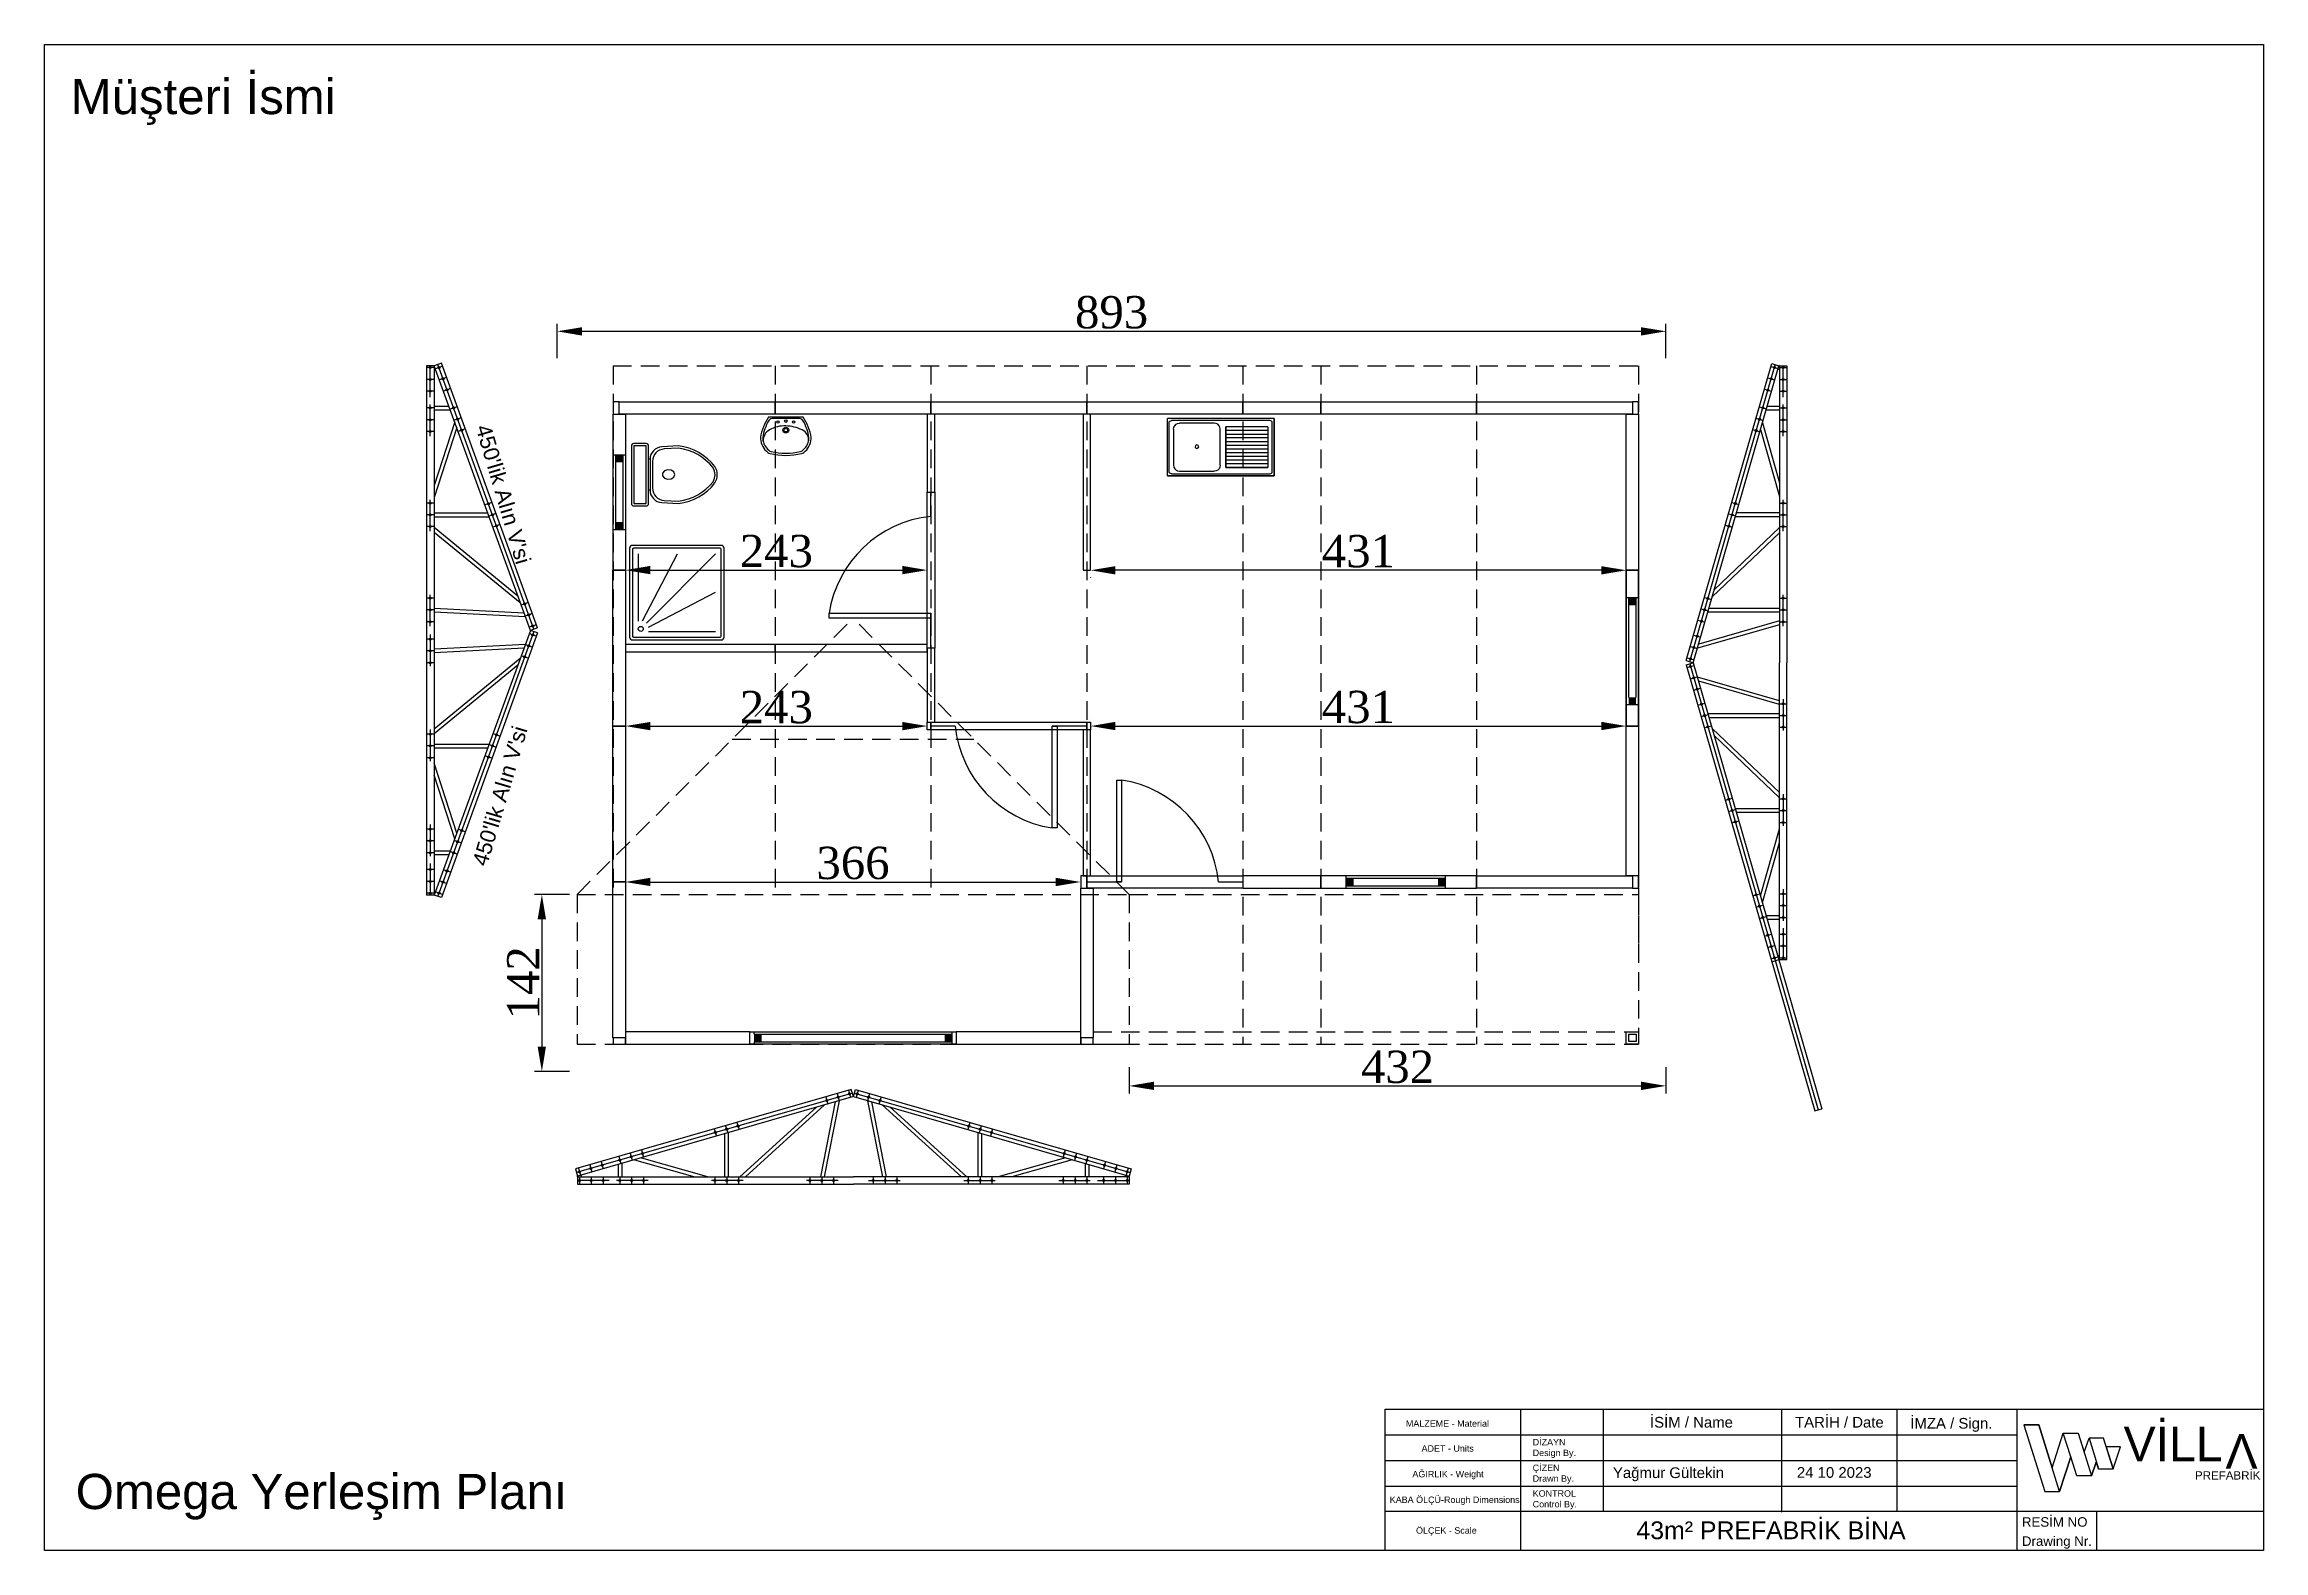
# Model space of a CAD drawing. Header units: millimetres. Extents: x 207124 to 218642, y -214832 to -203379.
# Drawn here: x 208136 to 209923, y -207016 to -205803 of the extents above; entities that cross this region are included whole.
import ezdxf
from ezdxf.enums import TextEntityAlignment as Align

# ---------------------------------------------------------------- set-up
doc = ezdxf.new("R2010")
doc.units = ezdxf.units.MM
doc.header["$MEASUREMENT"] = 0
doc.linetypes.add('DASHED', pattern=[0.75, 0.5, -0.25])
for name, color, linetype in [('1', 250, 'Continuous'), ('Block1', 255, 'Continuous'), ('DUVAR', 7, 'Continuous'), ('KAPI-PEN', 3, 'Continuous'), ('PANO', 11, 'Continuous'), ('TEFRIS', 4, 'Continuous'), ('ZEMİN', 191, 'Continuous'), ('ÖLÇÜLENDİRME', 121, 'Continuous')]:
    doc.layers.add(name, color=color, linetype=linetype)
doc.styles.add('133', font='times.ttf')
doc.styles.get("Standard").update_dxf_attribs({"font": 'arial.ttf'})
doc.dimstyles.new('MAKAS', dxfattribs={"dimscale": 20, "dimtxt": 1.3, "dimasz": 1, "dimexe": 0.3, "dimexo": 0.3, "dimgap": 0.1, "dimtad": 1, "dimrnd": 1, "dimzin": 12, "dimdsep": 46, "dimlunit": 6, "dimtxsty": '133', "dimcen": 0.8, "dimdle": 0.0005, "dimclrd": 4, "dimclre": 6, "dimclrt": 2, "dimazin": 3, "dimtfac": 1, "dimtmove": 0, "dimatfit": 2, "dimldrblk": 'DOTSMALL', "dimfxl": 0, "dimtolj": 1, "dimtzin": 0, "dimarcsym": 0})

msp = doc.modelspace()

# ---------------------------------------------------------------- texts
at = {"linetype": 'Continuous', "lineweight": 25}
for s, p in [('Müşteri İsmi', (208157.15, -205859.614)), ('Omega Yerleşim Planı', (208161.147, -206982.274))]:
    msp.add_text(s, height=28.33561, dxfattribs=at).set_placement(p)
for rotation, p in [(286.480614, (208483.05, -206111.63)), (73.519386, (208492.221, -206465.705))]:
    msp.add_text("450'lik Alın V'si", height=12.46767, rotation=rotation, dxfattribs=at).set_placement(p)
at = {"attachment_point": 1}
for s, insert, char_height in [('{\\f@Arial Unicode MS|b0|i0|c162|p34;VİLL}', (209809.989, -206916.036), 27.72), ('{\\f@Arial Unicode MS|b0|i0|c162|p34;PREFABRİK}', (209867.451, -206951.839), 6.6528)]:
    msp.add_mtext_dynamic_manual_height_columns(s, width=1137.80697, gutter_width=12.5, heights=[297.917], dxfattribs=dict(at, insert=insert, char_height=char_height))
at = {"insert": (209917.825, -206949.688), "char_height": 27.72, "attachment_point": 1, "rotation": 180}
msp.add_mtext_dynamic_manual_height_columns('{\\f@Arial Unicode MS|b0|i0|c162|p34;V}', width=1137.80697, gutter_width=12.5, heights=[297.917], dxfattribs=at)
at = {"layer": '1', "color": 0, "lineweight": 25}
for s, height, p in [('MALZEME - Material', 5.16141, (209232.136, -206915.978)), ('İSİM / Name', 8.60235, (209428.675, -206916.675)), ('TARİH / Date', 8.60235, (209545.421, -206916.667)), ('İMZA / Sign.', 8.60235, (209638.239, -206917.535)), ('ADET - Units', 5.16141, (209244.765, -206936.046)), ('DİZAYN', 5.1614, (209334.227, -206931.015)), ('Design By.', 5.1614, (209334.227, -206939.617)), ('AĞIRLIK - Weight', 5.16141, (209237.387, -206956.692)), ('ÇİZEN', 5.1614, (209334.227, -206951.661)), ('Drawn By.', 5.1614, (209334.227, -206960.263)), ('Yağmur Gültekin', 8.60235, (209398.828, -206957.288)), ('KABA ÖLÇÜ-Rough Dimensions', 5.16141, (209219.153, -206977.337)), ('KONTROL', 5.1614, (209334.227, -206972.306)), ('Control By.', 5.16141, (209334.227, -206980.909)), ('RESİM NO', 7.6465, (209728.118, -206996.464)), ('ÖLÇEK - Scale', 5.16141, (209240.302, -207002.064)), ('Drawing Nr.', 7.64653, (209728.118, -207011.863))]:
    msp.add_text(s, height=height, dxfattribs=at).set_placement(p)
msp.add_text('24 10 2023', height=8.6024, dxfattribs=at).set_placement((209607.052, -206957.103), align=Align.RIGHT)
msp.add_text('43m² PREFABRİK BİNA', height=14.31952, dxfattribs=at).set_placement((209526.105, -207006.518), align=Align.CENTER)

# ---------------------------------------------------------------- blocks, each defined once
blk = doc.blocks.new('110')
blk.add_lwpolyline([(74265.2, -40100.5), (74265.2, -40226), (74275.2, -40226), (74275.2, -40100.5)], close=True)
blk = doc.blocks.new('jyt')
at = {"layer": 'PANO', "color": 1}
for p, q in [((-19934.2, -6827.4), (-19934.2, -6747.4)), ((-19928.2, -6827.4), (-19928.2, -6747.4))]:
    blk.add_line(p, q, dxfattribs=at)
for points in [[(-19926.2, -6747.4), (-19936.2, -6747.4)], [(-19926.2, -6833.4), (-19936.2, -6833.4)]]:
    blk.add_lwpolyline(points, dxfattribs=at)
for points in [[(-19928.2, -6747.4), (-19928.2, -6753.4), (-19934.2, -6747.4), (-19934.2, -6753.4)], [(-19928.2, -6833.4), (-19928.2, -6827.4), (-19934.2, -6833.4), (-19934.2, -6827.4)]]:
    blk.add_solid(points, dxfattribs=at)
blk = doc.blocks.new('113')
for points in [[(74265.2, -40728), (74265.2, -40853.5), (74275.2, -40853.5), (74275.2, -40728)], [(74265.2, -40728), (74265.2, -40853.5), (74275.2, -40853.5), (74275.2, -40728)], [(74275.2, -40853.5), (74275.2, -40728), (74265.2, -40728), (74265.2, -40853.5)]]:
    blk.add_lwpolyline(points, close=True)
at = {"layer": 'KAPI-PEN'}
for points in [[(74270.2, -40728), (74270.2, -40756)], [(74270.2, -40834), (74270.2, -40853.5)]]:
    blk.add_lwpolyline(points, dxfattribs=at)
blk.add_lwpolyline([(74270.2, -40834, -0.341049), (74188.2, -40756), (74270.2, -40756), (74270.2, -40752), (74188.2, -40752), (74188.2, -40756)], format="xyb", dxfattribs=at)
blk = doc.blocks.new('ey')
at = {"layer": 'PANO', "color": 1}
for p, q in [((-19606.1, -6885.5), (-19526.1, -6885.5)), ((-19606.1, -6891.5), (-19526.1, -6891.5))]:
    blk.add_line(p, q, dxfattribs=at)
for points in [[(-19606.1, -6893.5), (-19606.1, -6883.5)], [(-19526.1, -6893.5), (-19526.1, -6883.5)]]:
    blk.add_lwpolyline(points, dxfattribs=at)
for points in [[(-19606.1, -6891.5), (-19600.1, -6891.5), (-19606.1, -6885.5), (-19600.1, -6885.5)], [(-19526.1, -6891.5), (-19532.1, -6891.5), (-19526.1, -6885.5), (-19532.1, -6885.5)]]:
    blk.add_solid(points, dxfattribs=at)
blk = doc.blocks.new('gfj')
at = {"layer": 'Block1', "color": 1}
for p, q in [((-3418.2, -20535), (-3418.2, -20533)), ((-3418.2, -20541), (-3418.2, -20543))]:
    blk.add_line(p, q, dxfattribs=at)
at = {"layer": 'PANO', "color": 1}
for p, q in [((-3418.2, -20535), (-3258.7, -20535)), ((-3418.2, -20541), (-3258.7, -20541))]:
    blk.add_line(p, q, dxfattribs=at)
blk.add_lwpolyline([(-3258.7, -20543), (-3258.7, -20533)], dxfattribs=at)
for points in [[(-3418.2, -20541), (-3412.2, -20541), (-3418.2, -20535), (-3412.2, -20535)], [(-3258.7, -20541), (-3264.7, -20541), (-3258.7, -20535), (-3264.7, -20535)]]:
    blk.add_solid(points, dxfattribs=at)
blk = doc.blocks.new('sfjh')
at = {"layer": 'PANO', "color": 1}
for p, q in [((-19665, -7182.8), (-19665, -7242.8)), ((-19659, -7182.8), (-19659, -7242.8))]:
    blk.add_line(p, q, dxfattribs=at)
for points in [[(-19667, -7182.8), (-19657, -7182.8)], [(-19667, -7242.8), (-19657, -7242.8)]]:
    blk.add_lwpolyline(points, dxfattribs=at)
for points in [[(-19665, -7182.8), (-19665, -7188.8), (-19659, -7182.8), (-19659, -7188.8)], [(-19665, -7242.8), (-19665, -7236.8), (-19659, -7242.8), (-19659, -7236.8)]]:
    blk.add_solid(points, dxfattribs=at)
blk = doc.blocks.new('KAPI')
for points in [[(68907.3, -39991.1), (68907.3, -40116.6), (68913.3, -40116.6), (68913.3, -39991.1)], [(68907.3, -39991.1), (68907.3, -40116.6), (68913.3, -40116.6), (68913.3, -39991.1)], [(68913.3, -40116.6), (68913.3, -39991.1), (68907.3, -39991.1), (68907.3, -40116.6)]]:
    blk.add_lwpolyline(points, close=True)
at = {"layer": 'KAPI-PEN'}
for points in [[(68910.3, -39991.1), (68910.3, -40019.1)], [(68910.3, -40097.1), (68910.3, -40116.6)]]:
    blk.add_lwpolyline(points, dxfattribs=at)
blk.add_lwpolyline([(68910.3, -40097.1, -0.341049), (68828.3, -40019.1), (68910.3, -40019.1), (68910.3, -40015.1), (68828.3, -40015.1), (68828.3, -40019.1)], format="xyb", dxfattribs=at)
blk = doc.blocks.new('D')
blk.add_lwpolyline([(69161.3, -39614.6), (69286.8, -39614.6), (69286.8, -39608.6), (69161.3, -39608.6)], close=True)
blk = doc.blocks.new('LAVABO')
at = {"layer": 'TEFRIS'}
for points in [[(13.9, 0, 0.112842), (20.4, 16.5, 0.051406), (20.4, 17.4, 0.218961), (14.4, 28.5, 0.113197), (12.7, 29.3, 0.122001), (-12.7, 29.3, 0.113197), (-14.4, 28.5, 0.218961), (-20.4, 17.4, 0.051406), (-20.4, 16.5, 0.112842), (-13.9, 0)], [(10, 1.2, 0.248162), (13.8, 2.8, 0.097547), (18.6, 16.6, 0.057084), (18.6, 17.5, 0.205938), (13.7, 26.7, 0.12541), (11.8, 27.7, 0.11725), (-11.8, 27.7, 0.12541), (-13.7, 26.7, 0.174088), (-18.3, 19.3, 0.114282), (-18.6, 16.6, 0.097547), (-13.8, 2.8, 0.248162), (-10, 1.2)]]:
    blk.add_lwpolyline(points, format="xyb", close=True, dxfattribs=at)
blk.add_lwpolyline([(-18.3, 19.3, 0.321438), (-13.2, 10.3, 0.098457), (0, 7.1, 0.139763), (13.2, 10.3, 0.277065), (18.3, 19.3)], format="xyb", dxfattribs=at)
for centre, radius in [((-6.2, 4), 0.923), ((0, 10.5), 2.31), ((0, 10.5), 1.42), ((0, 3.2), 1.08), ((6.2, 4), 0.923)]:
    blk.add_circle(centre, radius, dxfattribs=at)
blk = doc.blocks.new('DUS')
at = {"layer": 'TEFRIS'}
for p, q in [((-1.6, 0.7), (-73.1, 0.7)), ((-75.3, -1.6), (-75.3, -73.1)), ((-73.1, -2.4), (-73.1, -72.3)), ((-2.4, -1.6), (-72.3, -1.6)), ((-14.5, -6.2), (-68.5, -6.2)), ((-14.6, -9.6), (-68.5, -37.7)), ((-12.9, -12.9), (-68.5, -68.5)), ((-9.6, -14.6), (-37.7, -68.5)), ((-6.2, -68.5), (-6.2, -14.5)), ((-1.6, -72.3), (-1.6, -2.4)), ((0.7, -73.1), (0.7, -1.6)), ((-73.1, -75.3), (-1.6, -75.3)), ((-72.3, -73.1), (-2.4, -73.1))]:
    blk.add_line(p, q, dxfattribs=at)
blk.add_circle((-8.2, -8.2), 2.03, dxfattribs=at)
for centre, radius, start, end in [((-73.1, -1.6), 2.28, 90, 180), ((-1.6, -1.6), 2.28, 0, 90), ((-72.3, -2.4), 0.76, 90, 180), ((-2.4, -2.4), 0.76, 360, 90), ((-73.1, -73.1), 2.28, 180, 270), ((-72.3, -72.3), 0.76, 180, 270), ((-2.4, -72.3), 0.76, 270, 0), ((-1.6, -73.1), 2.28, 270, 360)]:
    blk.add_arc(centre, radius, start, end, dxfattribs=at)
blk = doc.blocks.new('KLOZET')
at = {"layer": 'TEFRIS'}
for p, q in [((-15, 12.4), (-13.8, 12.4)), ((-15, -12.4), (-13.8, -12.4))]:
    blk.add_line(p, q, dxfattribs=at)
for points in [[(-67.2, -6.6, 0.199825), (-37.9, -23.2), (-24.4, -22.4, 0.397632), (-15, -12.4), (-15, 12.4, 0.397632), (-24.4, 22.4), (-37.9, 23.2, 0.199825), (-67.2, 6.6, 0.284389)], [(-37.8, -21.3), (-26.4, -20.7, 0.398989), (-16.9, -10.7), (-16.9, 10.7, 0.398989), (-26.4, 20.7), (-37.8, 21.3, 0.197715), (-65.7, 5.6, 0.284389), (-65.7, -5.6, 0.197715)], [(-2, -25.1, 0.414214), (0, -23.1), (0, 23.1, 0.414214), (-2, 25.1), (-11.8, 25.1, 0.414214), (-13.8, 23.1), (-13.8, -23.1, 0.414214), (-11.8, -25.1)]]:
    blk.add_lwpolyline(points, format="xyb", close=True, dxfattribs=at)
blk.add_lwpolyline([(-11.9, -23.2), (-1.9, -23.2), (-1.9, 23.2), (-11.9, 23.2)], close=True, dxfattribs=at)
at = {"layer": 'TEFRIS', "linetype": 'Continuous'}
blk.add_polyline3d([(-35, -0.1, 0), (-34.2, -2.2, 0), (-32, -3.6, 0), (-29.1, -3.9, 0), (-26.5, -3, 0), (-24.9, -1.2, 0), (-24.9, 0.9, 0), (-26.5, 2.7, 0), (-29.1, 3.6, 0), (-32, 3.3, 0), (-34.2, 1.9, 0), (-35, -0.1, 0)], dxfattribs=at)
blk = doc.blocks.new('EVYE')
at = {"layer": 'TEFRIS'}
for p, q in [((-45.2, 24.7), (40.8, 24.7)), ((-45.2, 24.7), (-45.2, -21.3)), ((-41.7, 23.2), (37.3, 23.2)), ((-35.4, 21, -1.5), (-7.4, 21, -1.5)), ((35.8, 18.1, -1.7), (1.9, 18.1, -1.7)), ((1.9, 18.1, -1.7), (1.9, -14.6, -1.7)), ((35.8, -14.6, -1.7), (35.8, 18.1, -1.7)), ((40.8, 24.7), (40.8, -21.3)), ((-40.2, -12.8, -1.5), (-40.2, 16.2, -1.5)), ((35.8, 15.1, -1.7), (1.9, 15.1, -1.7)), ((35.8, 12.2, -1.7), (1.9, 12.2, -1.7)), ((35.8, 9.2, -1.7), (1.9, 9.2, -1.7)), ((35.8, 6.2, -1.7), (1.9, 6.2, -1.7)), ((35.8, 3.2, -1.7), (1.9, 3.2, -1.7)), ((35.8, 0.3, -1.7), (1.9, 0.3, -1.7)), ((35.8, -2.7, -1.7), (1.9, -2.7, -1.7)), ((35.8, -5.7, -1.7), (1.9, -5.7, -1.7)), ((35.8, -8.6, -1.7), (1.9, -8.6, -1.7)), ((35.8, -11.6, -1.7), (1.9, -11.6, -1.7)), ((35.8, -14.6, -1.7), (1.9, -14.6, -1.7)), ((40.8, -21.3), (-45.2, -21.3)), ((37.3, -19.8), (-41.8, -19.8))]:
    blk.add_line(p, q, dxfattribs=at)
blk.add_circle((-21.4, 1.3, -4.5), 1.49, dxfattribs=at)
for points, invisible_edges in [([(-35.4, 21, -1.5), (-80.6, 20.6, -1.5), (-36.9, 20.8, -1.5)], 3), ([(-36.9, 20.8, -1.5), (-80.6, 20.6, -1.5), (-38.2, 20.1, -1.5)], 3), ([(-38.2, -16.7, -1.5), (-79.5, 21.7, -1.5), (-39.3, -15.6, -1.5)], 3), ([(-39.3, -15.6, -1.5), (-79.5, 21.7, -1.5), (-40, -14.3, -1.5)], 3), ([(-40, -14.3, -1.5), (-79.5, 21.7, -1.5), (-40.2, -12.8, -1.5)], 3), ([(-38.2, 20.1, -1.5), (-79.5, -18.3, -1.5), (-39.3, 19, -1.5)], 3), ([(-39.3, 19, -1.5), (-79.5, -18.3, -1.5), (-40, 17.7, -1.5)], 3), ([(37.3, 23.2), (40.8, 24.7), (-45.2, 24.7)], 13), ([(37.3, 23.2), (-45.2, 24.7), (37.3, 23.2)], 3), ([(-45.2, 24.7), (-41.7, 23.2), (37.3, 23.2)], 13), ([(-43.6, 22), (-45.2, 24.7), (-43.1, 22.6)], 3), ([(-43.7, -17.8), (-45.2, 24.7), (-43.7, 21.2)], 3), ([(-43.1, 22.6), (-45.2, 24.7), (-42.5, 23)], 3), ([(-42.5, 23), (-45.2, 24.7), (-41.8, 23.2)], 3), ([(-43.7, 21.2), (-45.2, 24.7), (-43.7, 21.2)], 3), ([(-43.7, 21.2), (-45.2, 24.7), (-43.6, 22)], 3), ([(-43.7, -17.8), (-45.2, 24.7), (-43.7, -17.8)], 3), ([(-41.8, 23.2), (40.8, 24.7), (-41.7, 23.2)], 3), ([(-7.4, 21, -1.5), (37.8, 20.6, -1.5), (-5.9, 20.8, -1.5)], 3), ([(-5.9, 20.8, -1.5), (37.8, 20.6, -1.5), (-4.6, 20.1, -1.5)], 3), ([(-4.6, -16.7, -1.5), (36.7, 21.7, -1.5), (-3.5, -15.6, -1.5)], 3), ([(-4.6, 20.1, -1.5), (36.7, -18.3, -1.5), (-3.5, 19, -1.5)], 3), ([(-3.5, -15.6, -1.5), (36.7, 21.7, -1.5), (-2.9, -14.3, -1.5)], 3), ([(-3.5, 19, -1.5), (36.7, -18.3, -1.5), (-2.9, 17.7, -1.5)], 3), ([(-2.9, -14.3, -1.5), (36.7, 21.7, -1.5), (-2.6, -12.8, -1.5)], 3), ([(-2.6, -12.8, -1.5), (36.7, 21.7, -1.5), (-2.6, 16.2, -1.5)], 3), ([(1.9, -14.6, -1.7), (1.9, 18.1, -1.7), (35.8, 18.1, -1.7)], 12), ([(38.1, 23), (40.8, 24.7), (37.3, 23.2)], 3), ([(38.7, 22.6), (40.8, 24.7), (38.1, 23)], 3), ([(39.1, 22), (40.8, 24.7), (38.7, 22.6)], 3), ([(39.3, 21.2), (40.8, 24.7), (39.1, 22)], 3), ([(39.3, -17.8), (40.8, -21.3), (40.8, 24.7)], 13), ([(39.3, -17.8), (40.8, 24.7), (39.3, -17.8)], 3), ([(39.3, -17.8), (40.8, 24.7), (39.3, 21.2)], 3), ([(39.3, 21.2), (40.8, 24.7), (39.3, 21.2)], 3), ([(-40, 17.7, -1.5), (-79.5, -18.3, -1.5), (-40.2, 16.2, -1.5)], 3), ([(-2.9, 17.7, -1.5), (36.7, -18.3, -1.5), (-2.6, 16.2, -1.5)], 3), ([(-36.9, -17.4, -1.5), (-80.6, -17.2, -1.5), (-38.2, -16.7, -1.5)], 3), ([(-35.4, -17.6, -1.5), (-80.6, -17.2, -1.5), (-36.9, -17.4, -1.5)], 3), ([(-43.6, -18.6), (-45.2, -21.3), (-43.7, -17.8)], 3), ([(-35.4, -17.6, -1.5), (37.7, -17.6, -1.5), (-7.4, -17.6, -1.5)], 3), ([(-7.4, -17.6, -1.5), (37.8, -17.2, -1.5), (-5.9, -17.4, -1.5)], 3), ([(-5.9, -17.4, -1.5), (37.8, -17.2, -1.5), (-4.6, -16.7, -1.5)], 3), ([(39.1, -18.6), (40.8, -21.3), (39.3, -17.8)], 3), ([(-43.1, -19.2), (-45.2, -21.3), (-43.6, -18.6)], 3), ([(-42.5, -19.6), (-45.2, -21.3), (-43.1, -19.2)], 3), ([(-41.8, -19.8), (-45.2, -21.3), (-42.5, -19.6)], 3), ([(-41.7, -19.8), (-45.2, -21.3), (-41.8, -19.8)], 3), ([(37.3, -19.8), (40.8, -21.3), (38.1, -19.6)], 3), ([(37.3, -19.8), (40.8, -21.3), (37.3, -19.8)], 3), ([(38.1, -19.6), (40.8, -21.3), (38.7, -19.2)], 3), ([(38.7, -19.2), (40.8, -21.3), (39.1, -18.6)], 3)]:
    blk.add_3dface(points, dxfattribs=dict(at, invisible_edges=invisible_edges))
blk = doc.blocks.new('*D7489')
at = {"layer": 'Defpoints', "color": 0}
for p in [(209441.5, -206034.4), (208548.8, -206062.1), (209441.5, -206062.1)]:
    blk.add_point(p, dxfattribs=at)
at = {"layer": 'DUVAR', "color": 6, "lineweight": -2}
for p, q in [((208548.8, -206056.1), (208548.8, -206028.4)), ((209441.5, -206056.1), (209441.5, -206028.4))]:
    blk.add_line(p, q, dxfattribs=at)
at = {"layer": 'DUVAR', "color": 4, "lineweight": -2}
blk.add_line((208568.8, -206034.4), (209421.5, -206034.4), dxfattribs=at)
at = {"layer": 'DUVAR', "color": 4}
for points in [[(208568.8, -206031.1), (208568.8, -206037.8), (208548.8, -206034.4)], [(209421.5, -206037.8), (209421.5, -206031.1), (209441.5, -206034.4)]]:
    blk.add_solid(points, dxfattribs=at)
at = {"layer": 'DUVAR', "color": 2, "insert": (208995.2, -206019.2), "char_height": 26, "attachment_point": 5, "style": '133'}
blk.add_mtext('\\A1;893', dxfattribs=at)
blk = doc.blocks.new('_DotSmall')
at = {"color": 0, "linetype": 'ByBlock', "const_width": 0.5}
blk.add_lwpolyline([(-0.0625, 0, 1), (0.0625, 0, 1)], format="xyb", close=True, dxfattribs=at)
blk = doc.blocks.new('*D7490')
at = {"layer": 'Defpoints', "color": 0}
for p in [(208564.8, -206487.6), (208536.5, -206630.1), (208564.8, -206630.1)]:
    blk.add_point(p, dxfattribs=at)
at = {"layer": 'DUVAR', "color": 6, "lineweight": -2}
for p, q in [((208558.8, -206487.6), (208530.5, -206487.6)), ((208558.8, -206630.1), (208530.5, -206630.1))]:
    blk.add_line(p, q, dxfattribs=at)
at = {"layer": 'DUVAR', "color": 4, "lineweight": -2}
blk.add_line((208536.5, -206507.6), (208536.5, -206610.1), dxfattribs=at)
at = {"layer": 'DUVAR', "color": 4}
for points in [[(208539.8, -206507.6), (208533.1, -206507.6), (208536.5, -206487.6)], [(208533.1, -206610.1), (208539.8, -206610.1), (208536.5, -206630.1)]]:
    blk.add_solid(points, dxfattribs=at)
at = {"layer": 'DUVAR', "color": 2, "insert": (208521.5, -206558.8), "char_height": 26, "attachment_point": 5, "rotation": 90, "style": '133'}
blk.add_mtext('\\A1;142', dxfattribs=at)
blk = doc.blocks.new('*D7491')
at = {"layer": 'Defpoints', "color": 0}
for p in [(209009.3, -206620.5), (209441.5, -206620.5), (209441.5, -206641.7)]:
    blk.add_point(p, dxfattribs=at)
at = {"layer": 'DUVAR', "color": 6, "lineweight": -2}
for p, q in [((209009.3, -206626.5), (209009.3, -206647.7)), ((209441.5, -206626.5), (209441.5, -206647.7))]:
    blk.add_line(p, q, dxfattribs=at)
at = {"layer": 'DUVAR', "color": 4, "lineweight": -2}
blk.add_line((209029.3, -206641.7), (209421.5, -206641.7), dxfattribs=at)
at = {"layer": 'DUVAR', "color": 4}
for points in [[(209029.3, -206638.3), (209029.3, -206645), (209009.3, -206641.7)], [(209421.5, -206645), (209421.5, -206638.3), (209441.5, -206641.7)]]:
    blk.add_solid(points, dxfattribs=at)
at = {"layer": 'DUVAR', "color": 2, "insert": (209225.4, -206626.5), "char_height": 26, "attachment_point": 5, "style": '133'}
blk.add_mtext('\\A1;432', dxfattribs=at)
blk = doc.blocks.new('*D7493')
at = {"layer": 'Defpoints', "color": 0}
for p in [(208603.8, -206477.6), (208970.3, -206477.6), (208970.3, -206477.6)]:
    blk.add_point(p, dxfattribs=at)
at = {"layer": 'DUVAR', "color": 6, "lineweight": -2}
for p, q in [((208603.8, -206471.6), (208603.8, -206471.6)), ((208970.3, -206471.6), (208970.3, -206471.6))]:
    blk.add_line(p, q, dxfattribs=at)
at = {"layer": 'DUVAR', "color": 4, "lineweight": -2}
blk.add_line((208623.8, -206477.6), (208950.3, -206477.6), dxfattribs=at)
at = {"layer": 'DUVAR', "color": 4}
for points in [[(208623.8, -206474.2), (208623.8, -206480.9), (208603.8, -206477.6)], [(208950.3, -206480.9), (208950.3, -206474.2), (208970.3, -206477.6)]]:
    blk.add_solid(points, dxfattribs=at)
at = {"layer": 'DUVAR', "color": 2, "insert": (208787, -206462.4), "char_height": 26, "attachment_point": 5, "style": '133'}
blk.add_mtext('\\A1;366', dxfattribs=at)
blk = doc.blocks.new('*D7494')
at = {"layer": 'Defpoints', "color": 0}
for p in [(208603.8, -206352.1), (208846.8, -206352.1), (208846.8, -206352.1)]:
    blk.add_point(p, dxfattribs=at)
at = {"layer": 'DUVAR', "color": 6, "lineweight": -2}
for p, q in [((208603.8, -206358.1), (208603.8, -206358.1)), ((208846.8, -206358.1), (208846.8, -206358.1))]:
    blk.add_line(p, q, dxfattribs=at)
at = {"layer": 'DUVAR', "color": 4, "lineweight": -2}
blk.add_line((208623.8, -206352.1), (208826.8, -206352.1), dxfattribs=at)
at = {"layer": 'DUVAR', "color": 4}
for points in [[(208623.8, -206348.8), (208623.8, -206355.5), (208603.8, -206352.1)], [(208826.8, -206355.5), (208826.8, -206348.8), (208846.8, -206352.1)]]:
    blk.add_solid(points, dxfattribs=at)
at = {"layer": 'DUVAR', "color": 2, "insert": (208725.3, -206337), "char_height": 26, "attachment_point": 5, "style": '133'}
blk.add_mtext('\\A1;243', dxfattribs=at)
blk = doc.blocks.new('*D7495')
at = {"layer": 'Defpoints', "color": 0}
for p in [(208603.8, -206226.6), (208846.8, -206226.6), (208846.8, -206226.6)]:
    blk.add_point(p, dxfattribs=at)
at = {"layer": 'DUVAR', "color": 6, "lineweight": -2}
for p, q in [((208603.8, -206220.6), (208603.8, -206220.6)), ((208846.8, -206220.6), (208846.8, -206220.6))]:
    blk.add_line(p, q, dxfattribs=at)
at = {"layer": 'DUVAR', "color": 4, "lineweight": -2}
blk.add_line((208623.8, -206226.6), (208826.8, -206226.6), dxfattribs=at)
at = {"layer": 'DUVAR', "color": 4}
for points in [[(208623.8, -206223.2), (208623.8, -206229.9), (208603.8, -206226.6)], [(208826.8, -206229.9), (208826.8, -206223.2), (208846.8, -206226.6)]]:
    blk.add_solid(points, dxfattribs=at)
at = {"layer": 'DUVAR', "color": 2, "insert": (208725.3, -206211.4), "char_height": 26, "attachment_point": 5, "style": '133'}
blk.add_mtext('\\A1;243', dxfattribs=at)
blk = doc.blocks.new('*D7496')
at = {"layer": 'Defpoints', "color": 0}
for p in [(208978.3, -206352.1), (209409.5, -206352.1), (209409.5, -206352.1)]:
    blk.add_point(p, dxfattribs=at)
at = {"layer": 'DUVAR', "color": 6, "lineweight": -2}
for p, q in [((208978.3, -206346.1), (208978.3, -206346.1)), ((209409.5, -206346.1), (209409.5, -206346.1))]:
    blk.add_line(p, q, dxfattribs=at)
at = {"layer": 'DUVAR', "color": 4, "lineweight": -2}
blk.add_line((208998.3, -206352.1), (209389.5, -206352.1), dxfattribs=at)
at = {"layer": 'DUVAR', "color": 4}
for points in [[(208998.3, -206348.7), (208998.3, -206355.4), (208978.3, -206352.1)], [(209389.5, -206355.4), (209389.5, -206348.7), (209409.5, -206352.1)]]:
    blk.add_solid(points, dxfattribs=at)
at = {"layer": 'DUVAR', "color": 2, "insert": (209193.9, -206336.9), "char_height": 26, "attachment_point": 5, "style": '133'}
blk.add_mtext('\\A1;431', dxfattribs=at)
blk = doc.blocks.new('*D7497')
at = {"layer": 'Defpoints', "color": 0}
for p in [(208978.3, -206226.6), (208978.3, -206226.7), (209409.5, -206226.6)]:
    blk.add_point(p, dxfattribs=at)
at = {"layer": 'DUVAR', "color": 6, "lineweight": -2}
for p, q in [((208978.3, -206232.6), (208978.3, -206232.7)), ((209409.5, -206232.6), (209409.5, -206232.7))]:
    blk.add_line(p, q, dxfattribs=at)
at = {"layer": 'DUVAR', "color": 4, "lineweight": -2}
blk.add_line((209389.5, -206226.7), (208998.3, -206226.7), dxfattribs=at)
at = {"layer": 'DUVAR', "color": 4}
for points in [[(208998.3, -206223.4), (208998.3, -206230.1), (208978.3, -206226.7)], [(209389.5, -206230.1), (209389.5, -206223.4), (209409.5, -206226.7)]]:
    blk.add_solid(points, dxfattribs=at)
at = {"layer": 'DUVAR', "color": 2, "insert": (209193.9, -206211.5), "char_height": 26, "attachment_point": 5, "style": '133'}
blk.add_mtext('\\A1;431', dxfattribs=at)

# ---------------------------------------------------------------- dimensions: what is measured, and where the dimension line sits
at = {"layer": 'DUVAR', "color": 1}
for p1, p2, distance, picture, middle in [((208548.797, -206062.079), (209441.547, -206062.079), 27.636, '*D7489', (208995.172, -206019.209)), ((208603.797, -206226.579), (208846.797, -206226.579), 0, '*D7495', (208725.297, -206211.384)), ((209409.547, -206226.579), (208978.297, -206226.579), 0.159, '*D7497', (209193.922, -206211.543)), ((208603.797, -206352.079), (208846.797, -206352.079), -0.068, '*D7494', (208725.297, -206336.952)), ((208978.297, -206352.079), (209409.547, -206352.079), 0, '*D7496', (209193.922, -206336.884)), ((208603.797, -206477.579), (208970.297, -206477.579), 0, '*D7493', (208787.047, -206462.384)), ((208564.797, -206487.579), (208564.797, -206630.079), -28.341, '*D7490', (208521.481, -206558.829)), ((209009.297, -206620.511), (209441.547, -206620.511), -21.166, '*D7491', (209225.422, -206626.482))]:
    dim = msp.add_aligned_dim(p1=p1, p2=p2, distance=distance, dimstyle='MAKAS', dxfattribs=at)
    dim.commit()
    dim.dimension.update_dxf_attribs({"geometry": picture, "text_midpoint": middle})

# ---------------------------------------------------------------- linework, layer by layer
at = {"linetype": 'Continuous', "lineweight": 25}
msp.add_line((209922.706, -206984.35), (209215.402, -206984.35), dxfattribs=at)
at = {"color": 254, "linetype": 'Continuous', "lineweight": 25, "ltscale": 1}
for p, q in [((209922.706, -206984.35), (209723.896, -206984.35)), ((209788.168, -206984.35), (209788.168, -207015.685))]:
    msp.add_line(p, q, dxfattribs=at)
at = {"color": 2}
for points in [[(209922.706, -207015.685), (208135.971, -207015.685), (208135.971, -205803.483), (209922.706, -205803.483)], [(209215.402, -206901.767), (209922.706, -206901.767), (209922.706, -207015.685), (209215.402, -207015.685)]]:
    msp.add_lwpolyline(points, close=True, dxfattribs=at)
for points in [[(209100.797, -206091.079), (209163.547, -206091.079), (209163.547, -206101.079), (209100.797, -206101.079)], [(208603.797, -206101.079), (208603.797, -206226.579), (208593.797, -206226.579), (208593.797, -206101.079)], [(208593.797, -206226.579), (208593.797, -206101.079), (208603.797, -206101.079), (208603.797, -206226.579)], [(208846.797, -206101.079), (208846.797, -206163.83), (208852.797, -206163.83), (208852.797, -206101.079)], [(209409.547, -206352.079), (209409.547, -206226.579), (209419.547, -206226.579), (209419.547, -206352.079)], [(209409.547, -206352.079), (209409.547, -206226.579), (209419.547, -206226.579), (209419.547, -206352.079)], [(209409.547, -206352.079), (209409.547, -206226.579), (209419.547, -206226.579), (209419.547, -206352.079)], [(209419.547, -206352.079), (209419.547, -206226.579), (209409.547, -206226.579), (209409.547, -206352.079)], [(208603.797, -206292.329), (208724.297, -206292.329), (208724.297, -206286.329), (208603.797, -206286.329)], [(208724.297, -206292.329), (208846.797, -206292.329), (208846.797, -206286.329), (208724.297, -206286.329)], [(208846.797, -206289.329), (208846.797, -206349.079), (208852.797, -206349.079), (208852.797, -206289.329)], [(208975.297, -206355.079), (208849.797, -206355.079), (208849.797, -206349.079), (208975.297, -206349.079)], [(208975.297, -206355.079), (208849.797, -206355.079), (208849.797, -206349.079), (208975.297, -206349.079)], [(208849.797, -206349.079), (208975.297, -206349.079), (208975.297, -206355.079), (208849.797, -206355.079)], [(208972.297, -206355.079), (208972.297, -206472.579), (208978.297, -206472.579), (208978.297, -206355.079)], [(209409.547, -206472.579), (209409.547, -206352.079), (209419.547, -206352.079), (209419.547, -206472.579)], [(209100.797, -206482.579), (209163.547, -206482.579), (209163.547, -206472.579), (209100.797, -206472.579)], [(209163.547, -206482.579), (209289.047, -206482.579), (209289.047, -206472.579), (209163.547, -206472.579)], [(208970.297, -206603.079), (208970.297, -206482.579), (208980.297, -206482.579), (208980.297, -206603.079)], [(208603.797, -206608.079), (208704.047, -206608.079), (208704.047, -206598.079), (208603.797, -206598.079)], [(208870.047, -206608.079), (208704.047, -206608.079), (208704.047, -206598.079), (208870.047, -206598.079)], [(208870.047, -206608.079), (208970.297, -206608.079), (208970.297, -206598.079), (208870.047, -206598.079)]]:
    msp.add_lwpolyline(points, close=True)
msp.add_lwpolyline([(209729.644, -206914.389), (209746.545, -206968.052), (209758.314, -206968.052), (209741.691, -206914.389), (209729.644, -206914.389), (209741.691, -206914.389), (209752.475, -206949.204), (209761.403, -206921.101), (209773.465, -206921.101), (209784.204, -206955.501), (209772.288, -206955.501), (209767.419, -206940.112), (209758.314, -206968.052), (209767.419, -206940.112), (209761.403, -206921.101), (209773.465, -206921.101), (209778.301, -206936.592), (209782.144, -206925.217), (209789.646, -206949.767), (209788.005, -206944.396), (209784.204, -206955.501), (209788.005, -206944.396), (209789.646, -206949.767), (209801.709, -206949.767), (209807.446, -206932.126), (209796.001, -206932.126), (209801.709, -206949.767), (209793.765, -206925.217), (209782.144, -206925.217)])
at = {"layer": '1', "color": 7, "linetype": 'Continuous', "lineweight": 25, "ltscale": 1}
for p, q in [((209324.651, -207015.685), (209324.651, -206901.767)), ((209723.896, -206901.767), (209723.896, -207015.685))]:
    msp.add_line(p, q, dxfattribs=at)
at = {"layer": '1', "color": 254, "linetype": 'Continuous', "lineweight": 25, "ltscale": 1, "flags": 128}
for points in [[(209390.89, -206901.767), (209390.89, -206984.35), (209390.89, -206984.35)], [(209534.527, -206901.767), (209534.527, -206984.876)], [(209627.454, -206901.767), (209627.454, -206984.35)]]:
    msp.add_lwpolyline(points, dxfattribs=at)
at = {"layer": '1', "color": 255, "linetype": 'Continuous', "lineweight": 25, "ltscale": 1, "flags": 128}
for points in [[(209215.402, -206922.413), (209390.89, -206922.413), (209534.527, -206922.413), (209593.045, -206922.413), (209723.896, -206922.413)], [(209215.402, -206943.058), (209390.89, -206943.058), (209534.527, -206943.058), (209593.045, -206943.058), (209723.896, -206943.058)], [(209215.402, -206963.704), (209390.89, -206963.704), (209534.527, -206963.704), (209593.045, -206963.704), (209723.896, -206963.704)]]:
    msp.add_lwpolyline(points, dxfattribs=at)
at = {"layer": 'Block1', "color": 1}
for p, q in [((208449.66, -206062.079), (208443.66, -206062.079)), ((208443.66, -206062.079), (208443.66, -206488.079)), ((208449.66, -206062.079), (208449.924, -206062.079)), ((208449.66, -206062.079), (208449.66, -206488.079)), ((208455.565, -206060.035), (208449.924, -206062.079)), ((208527.277, -206275.079), (208449.924, -206062.079)), ((208532.918, -206273.035), (208455.565, -206060.035)), ((209457.794, -206299.418), (209526.672, -206060.418)), ((209463.56, -206301.079), (209532.437, -206062.079)), ((209526.672, -206060.418), (209532.437, -206062.079)), ((209532.883, -206062.079), (209532.437, -206062.079)), ((209532.883, -206062.079), (209532.883, -206301.079)), ((209532.883, -206062.079), (209538.883, -206062.079)), ((209538.883, -206062.079), (209538.883, -206301.079)), ((208449.66, -206065.079), (208450.97, -206065.079)), ((209532.883, -206065.079), (209531.572, -206065.079)), ((208449.66, -206094.579), (208461.726, -206094.579)), ((208449.66, -206097.579), (208462.816, -206097.579)), ((209522.206, -206097.579), (209532.883, -206097.579)), ((209523.071, -206094.579), (209532.883, -206094.579)), ((208466.364, -206107.35), (208449.66, -206158.548)), ((208468.026, -206111.927), (208449.66, -206168.22)), ((209517.642, -206113.417), (209532.883, -206167.467)), ((209519.217, -206107.95), (209532.883, -206156.413)), ((208449.66, -206180.579), (208492.958, -206180.579)), ((208449.66, -206183.579), (208494.048, -206183.579)), ((209532.883, -206183.579), (209497.422, -206183.579)), ((209532.883, -206180.579), (209498.287, -206180.579)), ((208449.66, -206192.093), (208517.158, -206247.218)), ((208449.66, -206195.966), (208519.158, -206252.724)), ((209532.883, -206196.52), (209478.8, -206248.197)), ((209532.883, -206192.371), (209480.45, -206242.471)), ((208449.66, -206257.23), (208522.131, -206260.911)), ((208449.66, -206260.234), (208523.243, -206263.971)), ((209475.376, -206260.079), (209532.883, -206260.079)), ((209476.24, -206257.079), (209532.883, -206257.079)), ((208527.277, -206275.079), (208449.924, -206488.079)), ((208532.918, -206277.124), (208455.565, -206490.124)), ((208532.918, -206273.035), (208527.277, -206275.079)), ((208532.918, -206277.124), (208527.277, -206275.079)), ((208449.66, -206289.925), (208523.243, -206286.188)), ((208449.66, -206292.929), (208522.131, -206289.248)), ((208449.66, -206354.193), (208519.158, -206297.435)), ((208449.66, -206358.066), (208517.158, -206302.941)), ((209457.794, -206302.741), (209561.254, -206661.741)), ((209463.56, -206301.079), (209567.02, -206660.079)), ((209532.883, -206540.079), (209532.883, -206301.079)), ((209538.883, -206540.079), (209538.883, -206301.079)), ((209475.376, -206342.079), (209532.883, -206342.079)), ((209476.24, -206345.079), (209532.883, -206345.079)), ((208449.66, -206366.579), (208494.048, -206366.579)), ((209532.883, -206405.638), (209478.8, -206353.962)), ((209532.883, -206409.788), (209480.45, -206359.688)), ((208449.66, -206369.579), (208492.958, -206369.579)), ((208468.026, -206438.232), (208449.66, -206381.938)), ((208466.364, -206442.809), (208449.66, -206391.611)), ((209532.883, -206418.579), (209497.422, -206418.579)), ((209532.883, -206421.579), (209498.287, -206421.579)), ((209517.642, -206488.742), (209532.883, -206434.692)), ((208449.66, -206452.579), (208462.816, -206452.579)), ((208449.66, -206455.579), (208461.726, -206455.579)), ((209519.217, -206494.208), (209532.883, -206445.746)), ((208449.66, -206488.079), (208443.66, -206488.079)), ((208449.66, -206485.079), (208450.97, -206485.079)), ((208449.66, -206488.079), (208449.924, -206488.079)), ((208455.565, -206490.124), (208449.924, -206488.079)), ((209522.206, -206504.579), (209532.883, -206504.579)), ((209523.071, -206507.579), (209532.883, -206507.579)), ((209526.672, -206541.741), (209532.437, -206540.079)), ((209532.883, -206537.079), (209531.572, -206537.079)), ((209532.883, -206540.079), (209532.437, -206540.079)), ((209532.883, -206540.079), (209538.883, -206540.079)), ((208785.635, -206644.585), (208563.635, -206708.563)), ((208787.297, -206650.35), (208565.297, -206714.328)), ((208787.297, -206650.35), (208785.635, -206644.585)), ((208787.297, -206650.35), (208788.958, -206644.585)), ((208787.297, -206650.35), (209009.297, -206714.328)), ((208788.958, -206644.585), (209010.958, -206708.563)), ((209561.254, -206661.741), (209567.02, -206660.079)), ((208683.796, -206714.774), (208683.796, -206680.178)), ((208686.797, -206714.774), (208686.796, -206679.313)), ((208887.797, -206714.774), (208887.797, -206679.313)), ((208890.797, -206714.774), (208890.797, -206680.178)), ((208597.797, -206704.962), (208597.797, -206714.774)), ((208600.797, -206704.097), (208600.797, -206714.774)), ((208611.167, -206701.109), (208659.63, -206714.774)), ((208616.634, -206699.533), (208670.684, -206714.774)), ((208957.959, -206699.533), (208903.909, -206714.774)), ((208963.426, -206701.109), (208914.963, -206714.774)), ((208973.797, -206704.097), (208973.797, -206714.774)), ((208976.797, -206704.962), (208976.797, -206714.774)), ((208563.635, -206708.563), (208565.297, -206714.328)), ((208565.297, -206714.774), (208565.297, -206714.328)), ((208565.297, -206714.774), (208787.297, -206714.774)), ((208565.297, -206714.774), (208565.297, -206720.774)), ((208565.297, -206720.774), (208787.297, -206720.774)), ((208568.297, -206714.774), (208568.297, -206713.464)), ((209009.297, -206714.774), (208787.297, -206714.774)), ((209009.297, -206720.774), (208787.297, -206720.774)), ((209006.297, -206714.774), (209006.297, -206713.464)), ((209010.958, -206708.563), (209009.297, -206714.328)), ((209009.297, -206714.774), (209009.297, -206714.328)), ((209009.297, -206714.774), (209009.297, -206720.774))]:
    msp.add_line(p, q, dxfattribs=at)
at = {"layer": 'Block1', "color": 2}
for p, q in [((208449.66, -206063.579), (208443.66, -206063.579)), ((209460.677, -206300.249), (209529.554, -206061.249)), ((209526, -206062.749), (209531.765, -206064.41)), ((209532.883, -206063.579), (209538.883, -206063.579)), ((208449.66, -206073.079), (208443.66, -206073.079)), ((209520.738, -206081.006), (209526.504, -206082.667)), ((209523.369, -206071.877), (209529.135, -206073.539)), ((209532.883, -206073.079), (209538.883, -206073.079)), ((208449.66, -206082.579), (208443.66, -206082.579)), ((208449.66, -206096.079), (208443.66, -206096.079)), ((209516.634, -206095.249), (209522.399, -206096.91)), ((209532.883, -206082.579), (209538.883, -206082.579)), ((209532.883, -206096.079), (209538.883, -206096.079)), ((208449.66, -206105.579), (208443.66, -206105.579)), ((208449.66, -206115.079), (208443.66, -206115.079)), ((209511.372, -206113.506), (209517.138, -206115.167)), ((209514.003, -206104.377), (209519.768, -206106.039)), ((209532.883, -206105.579), (209538.883, -206105.579)), ((209532.883, -206115.079), (209538.883, -206115.079)), ((208449.66, -206172.579), (208443.66, -206172.579)), ((208449.66, -206182.079), (208443.66, -206182.079)), ((209491.85, -206181.249), (209497.615, -206182.91)), ((209494.48, -206172.12), (209500.246, -206173.782)), ((209532.883, -206172.579), (209538.883, -206172.579)), ((209532.883, -206182.079), (209538.883, -206182.079)), ((208449.66, -206191.579), (208443.66, -206191.579)), ((209489.219, -206190.377), (209494.984, -206192.039)), ((209532.883, -206191.579), (209538.883, -206191.579)), ((208449.66, -206249.079), (208443.66, -206249.079)), ((208449.66, -206258.579), (208443.66, -206258.579)), ((209469.803, -206257.748), (209475.568, -206259.41)), ((209472.434, -206248.62), (209478.199, -206250.281)), ((209532.883, -206249.079), (209538.883, -206249.079)), ((209532.883, -206258.579), (209538.883, -206258.579)), ((208449.66, -206268.079), (208443.66, -206268.079)), ((209467.172, -206266.877), (209472.938, -206268.538)), ((209532.883, -206268.079), (209538.883, -206268.079)), ((208449.66, -206282.079), (208443.66, -206282.079)), ((208449.66, -206291.579), (208443.66, -206291.579)), ((209461.097, -206287.959), (209466.862, -206289.62)), ((209463.728, -206278.83), (209469.493, -206280.492)), ((208449.66, -206301.079), (208443.66, -206301.079)), ((209458.466, -206297.087), (209464.232, -206298.749)), ((209458.466, -206305.072), (209464.232, -206303.41)), ((209460.677, -206301.91), (209564.137, -206660.91)), ((209461.097, -206314.2), (209466.862, -206312.539)), ((209463.728, -206323.329), (209469.493, -206321.667)), ((209467.172, -206335.282), (209472.938, -206333.62)), ((209469.803, -206344.41), (209475.568, -206342.749)), ((209532.883, -206334.079), (209538.883, -206334.079)), ((209532.883, -206343.579), (209538.883, -206343.579)), ((208449.66, -206358.579), (208443.66, -206358.579)), ((209472.434, -206353.539), (209478.199, -206351.877)), ((209532.883, -206353.079), (209538.883, -206353.079)), ((208449.66, -206368.079), (208443.66, -206368.079)), ((208449.66, -206377.579), (208443.66, -206377.579)), ((209489.219, -206411.782), (209494.984, -206410.12)), ((209491.85, -206420.91), (209497.615, -206419.249)), ((209532.883, -206410.579), (209538.883, -206410.579)), ((209532.883, -206420.079), (209538.883, -206420.079)), ((208449.66, -206435.079), (208443.66, -206435.079)), ((209494.48, -206430.039), (209500.246, -206428.377)), ((209532.883, -206429.579), (209538.883, -206429.579)), ((208449.66, -206444.579), (208443.66, -206444.579)), ((208449.66, -206454.079), (208443.66, -206454.079)), ((208449.66, -206467.579), (208443.66, -206467.579)), ((208449.66, -206477.079), (208443.66, -206477.079)), ((208449.66, -206486.579), (208443.66, -206486.579)), ((209511.372, -206488.653), (209517.138, -206486.992)), ((209532.883, -206487.079), (209538.883, -206487.079)), ((209514.003, -206497.782), (209519.768, -206496.12)), ((209516.634, -206506.91), (209522.399, -206505.249)), ((209532.883, -206496.579), (209538.883, -206496.579)), ((209532.883, -206506.079), (209538.883, -206506.079)), ((209520.738, -206521.153), (209526.504, -206519.492)), ((209523.369, -206530.282), (209529.135, -206528.62)), ((209532.883, -206519.579), (209538.883, -206519.579)), ((209526, -206539.41), (209531.765, -206537.749)), ((209532.883, -206529.079), (209538.883, -206529.079)), ((209532.883, -206538.579), (209538.883, -206538.579)), ((208786.466, -206647.468), (208564.466, -206711.446)), ((208765.047, -206650.518), (208766.709, -206656.283)), ((208774.176, -206647.887), (208775.837, -206653.653)), ((208783.304, -206645.257), (208784.966, -206651.022)), ((208788.127, -206647.468), (209010.127, -206711.446)), ((208791.289, -206645.257), (208789.627, -206651.022)), ((208800.417, -206647.887), (208798.756, -206653.653)), ((208809.546, -206650.518), (208807.884, -206656.283)), ((208693.594, -206671.11), (208695.256, -206676.875)), ((208880.999, -206671.11), (208879.337, -206676.875)), ((208675.337, -206676.371), (208676.999, -206682.137)), ((208684.466, -206673.741), (208686.127, -206679.506)), ((208890.127, -206673.741), (208888.466, -206679.506)), ((208899.256, -206676.371), (208897.594, -206682.137)), ((208575.094, -206705.26), (208576.756, -206711.026)), ((208584.223, -206702.63), (208585.884, -206708.395)), ((208598.466, -206698.525), (208600.127, -206704.29)), ((208607.594, -206695.894), (208609.256, -206701.66)), ((208616.723, -206693.263), (208618.384, -206699.029)), ((208957.87, -206693.263), (208956.209, -206699.029)), ((208966.999, -206695.894), (208965.337, -206701.66)), ((208976.127, -206698.525), (208974.466, -206704.29)), ((208990.37, -206702.63), (208988.709, -206708.395)), ((208999.499, -206705.26), (208997.837, -206711.026)), ((208565.966, -206707.891), (208567.627, -206713.656)), ((208566.797, -206714.774), (208566.797, -206720.774)), ((208576.297, -206714.774), (208576.297, -206720.774)), ((208585.797, -206714.774), (208585.797, -206720.774)), ((208599.297, -206714.774), (208599.297, -206720.774)), ((208608.797, -206714.774), (208608.797, -206720.774)), ((208618.297, -206714.774), (208618.297, -206720.774)), ((208675.797, -206714.774), (208675.797, -206720.774)), ((208685.297, -206714.774), (208685.297, -206720.774)), ((208694.797, -206714.774), (208694.797, -206720.774)), ((208752.296, -206714.774), (208752.296, -206720.774)), ((208761.796, -206714.774), (208761.796, -206720.774)), ((208771.296, -206714.774), (208771.296, -206720.774)), ((208803.297, -206714.774), (208803.297, -206720.774)), ((208812.797, -206714.774), (208812.797, -206720.774)), ((208822.297, -206714.774), (208822.297, -206720.774)), ((208879.797, -206714.774), (208879.797, -206720.774)), ((208889.297, -206714.774), (208889.297, -206720.774)), ((208898.797, -206714.774), (208898.797, -206720.774)), ((208956.297, -206714.774), (208956.297, -206720.774)), ((208965.797, -206714.774), (208965.797, -206720.774)), ((208975.297, -206714.774), (208975.297, -206720.774)), ((208988.797, -206714.774), (208988.797, -206720.774)), ((208998.297, -206714.774), (208998.297, -206720.774)), ((209008.627, -206707.891), (209006.966, -206713.656)), ((209007.797, -206714.774), (209007.797, -206720.774))]:
    msp.add_line(p, q, dxfattribs=at)
at = {"layer": 'Block1', "color": 1, "linetype": 'DASHED', "ltscale": 30}
for p, q in [((208593.797, -206062.079), (208593.797, -206487.579)), ((208593.797, -206062.079), (209419.547, -206062.079)), ((208724.297, -206062.079), (208724.297, -206487.579)), ((208849.797, -206062.079), (208849.797, -206487.579)), ((208975.297, -206062.079), (208975.297, -206487.579)), ((209100.797, -206062.079), (209100.797, -206608.079)), ((209163.547, -206062.079), (209163.547, -206608.079)), ((209289.047, -206062.079), (209289.047, -206608.079)), ((209419.547, -206062.079), (209419.547, -206540.329)), ((208564.797, -206487.579), (208787.047, -206265.329)), ((209009.297, -206487.579), (208787.047, -206265.329)), ((208689.797, -206362.579), (208884.297, -206362.579)), ((208564.797, -206487.579), (209009.297, -206487.579)), ((208564.797, -206487.579), (208564.797, -206608.079)), ((209009.297, -206487.579), (209419.547, -206487.579)), ((209009.297, -206487.579), (209009.297, -206608.079)), ((209419.547, -206482.579), (209419.547, -206608.079)), ((208980.297, -206598.079), (209419.547, -206598.079)), ((208564.797, -206608.079), (209009.297, -206608.079)), ((208980.297, -206608.079), (209419.547, -206608.079))]:
    msp.add_line(p, q, dxfattribs=at)
at = {"layer": 'Block1', "color": 1}
for centre, radius in [((208446.66, -206063.579), 0.8), ((208446.66, -206063.579), 0.4), ((208453.66, -206063.579), 0.8), ((208453.66, -206063.579), 0.4), ((209528.883, -206063.579), 0.8), ((209528.883, -206063.579), 0.4), ((209535.883, -206063.579), 0.8), ((209535.883, -206063.579), 0.4), ((208446.66, -206073.079), 0.8), ((208446.66, -206082.579), 0.8), ((208446.66, -206073.079), 0.4), ((208456.897, -206072.511), 0.8), ((208456.897, -206072.511), 0.4), ((208460.133, -206081.443), 0.8), ((208460.133, -206081.443), 0.4), ((209523.621, -206081.836), 0.8), ((209523.621, -206081.836), 0.4), ((209526.252, -206072.708), 0.8), ((209526.252, -206072.708), 0.4), ((209535.883, -206073.079), 0.8), ((209535.883, -206082.579), 0.8), ((209535.883, -206073.079), 0.4), ((208446.66, -206096.079), 0.8), ((208446.66, -206082.579), 0.4), ((208446.66, -206096.079), 0.4), ((208465.463, -206096.079), 0.8), ((208465.463, -206096.079), 0.4), ((209519.516, -206096.079), 0.8), ((209519.516, -206096.079), 0.4), ((209535.883, -206096.079), 0.8), ((209535.883, -206082.579), 0.4), ((209535.883, -206096.079), 0.4), ((208446.66, -206105.579), 0.8), ((208446.66, -206115.079), 0.8), ((208446.66, -206105.579), 0.4), ((208446.66, -206115.079), 0.4), ((208468.699, -206105.011), 0.8), ((208468.699, -206105.011), 0.4), ((208471.936, -206113.943), 0.8), ((208471.936, -206113.943), 0.4), ((209514.255, -206114.336), 0.8), ((209514.255, -206114.336), 0.4), ((209516.886, -206105.208), 0.8), ((209516.886, -206105.208), 0.4), ((209535.883, -206105.579), 0.8), ((209535.883, -206115.079), 0.8), ((209535.883, -206105.579), 0.4), ((209535.883, -206115.079), 0.4), ((208446.66, -206172.579), 0.8), ((208446.66, -206182.079), 0.8), ((208446.66, -206172.579), 0.4), ((208446.66, -206182.079), 0.4), ((208493.458, -206173.148), 0.8), ((208493.458, -206173.148), 0.4), ((208496.694, -206182.079), 0.8), ((208496.694, -206182.079), 0.4), ((209494.732, -206182.079), 0.8), ((209494.732, -206182.079), 0.4), ((209497.363, -206172.951), 0.8), ((209497.363, -206172.951), 0.4), ((209535.883, -206172.579), 0.8), ((209535.883, -206182.079), 0.8), ((209535.883, -206172.579), 0.4), ((209535.883, -206182.079), 0.4), ((208446.66, -206191.579), 0.8), ((208446.66, -206191.579), 0.4), ((208499.931, -206191.011), 0.8), ((208499.931, -206191.011), 0.4), ((209492.102, -206191.208), 0.8), ((209492.101, -206191.208), 0.4), ((209535.883, -206191.579), 0.8), ((209535.883, -206191.579), 0.4), ((208446.66, -206249.079), 0.8), ((208446.66, -206258.579), 0.8), ((208446.66, -206249.079), 0.4), ((208446.66, -206258.579), 0.4), ((208522.646, -206253.694), 0.8), ((208522.646, -206253.694), 0.4), ((209472.686, -206258.579), 0.8), ((209472.686, -206258.579), 0.4), ((209475.317, -206249.451), 0.8), ((209475.317, -206249.451), 0.4), ((209535.883, -206249.079), 0.8), ((209535.883, -206258.579), 0.8), ((209535.883, -206249.079), 0.4), ((209535.883, -206258.579), 0.4), ((208446.66, -206268.079), 0.8), ((208446.66, -206268.079), 0.4), ((208525.883, -206262.626), 0.8), ((208525.883, -206262.626), 0.4), ((208529.12, -206271.558), 0.8), ((208529.12, -206278.601), 0.8), ((208529.12, -206271.558), 0.4), ((208529.12, -206278.601), 0.4), ((209470.055, -206267.708), 0.8), ((209470.055, -206267.708), 0.4), ((209535.883, -206268.079), 0.8), ((209535.883, -206268.079), 0.4), ((208446.66, -206282.079), 0.8), ((208446.66, -206291.579), 0.8), ((208446.66, -206282.079), 0.4), ((208446.66, -206291.579), 0.4), ((208522.646, -206296.464), 0.8), ((208522.646, -206296.464), 0.4), ((208525.883, -206287.533), 0.8), ((208525.883, -206287.533), 0.4), ((209463.98, -206288.789), 0.8), ((209463.98, -206288.789), 0.4), ((209466.61, -206279.661), 0.8), ((209466.61, -206279.661), 0.4), ((208446.66, -206301.079), 0.8), ((208446.66, -206301.079), 0.4), ((209461.349, -206297.918), 0.8), ((209461.349, -206304.241), 0.8), ((209461.349, -206297.918), 0.4), ((209461.349, -206304.241), 0.4), ((209463.98, -206313.369), 0.8), ((209463.98, -206313.369), 0.4), ((209466.61, -206322.498), 0.8), ((209466.61, -206322.498), 0.4), ((209470.055, -206334.451), 0.8), ((209470.055, -206334.451), 0.4), ((209472.686, -206343.579), 0.8), ((209472.686, -206343.579), 0.4), ((209535.883, -206334.079), 0.8), ((209535.883, -206343.579), 0.8), ((209535.883, -206334.079), 0.4), ((209535.883, -206343.579), 0.4), ((208446.66, -206358.579), 0.8), ((208446.66, -206368.079), 0.8), ((208446.66, -206358.579), 0.4), ((208446.66, -206368.079), 0.4), ((208496.694, -206368.079), 0.8), ((208496.694, -206368.079), 0.4), ((208499.931, -206359.148), 0.8), ((208499.931, -206359.148), 0.4), ((209475.317, -206352.708), 0.8), ((209475.317, -206352.708), 0.4), ((209535.883, -206353.079), 0.8), ((209535.883, -206353.079), 0.4), ((208446.66, -206377.579), 0.8), ((208446.66, -206377.579), 0.4), ((208493.458, -206377.011), 0.8), ((208493.458, -206377.011), 0.4), ((209492.102, -206410.951), 0.8), ((209492.101, -206410.951), 0.4), ((209494.732, -206420.079), 0.8), ((209494.732, -206420.079), 0.4), ((209535.883, -206410.579), 0.8), ((209535.883, -206420.079), 0.8), ((209535.883, -206410.579), 0.4), ((209535.883, -206420.079), 0.4), ((208446.66, -206435.079), 0.8), ((208446.66, -206435.079), 0.4), ((208471.936, -206436.216), 0.8), ((208471.936, -206436.216), 0.4), ((209497.363, -206429.208), 0.8), ((209497.363, -206429.208), 0.4), ((209535.883, -206429.579), 0.8), ((209535.883, -206429.579), 0.4), ((208446.66, -206444.579), 0.8), ((208446.66, -206454.079), 0.8), ((208446.66, -206444.579), 0.4), ((208446.66, -206454.079), 0.4), ((208465.463, -206454.079), 0.8), ((208465.463, -206454.079), 0.4), ((208468.699, -206445.148), 0.8), ((208468.699, -206445.148), 0.4), ((208446.66, -206467.579), 0.8), ((208446.66, -206467.579), 0.4), ((208460.133, -206468.716), 0.8), ((208460.133, -206468.716), 0.4), ((208446.66, -206477.079), 0.8), ((208446.66, -206486.579), 0.8), ((208446.66, -206477.079), 0.4), ((208446.66, -206486.579), 0.4), ((208453.66, -206486.579), 0.8), ((208453.66, -206486.579), 0.4), ((208456.897, -206477.648), 0.8), ((208456.897, -206477.648), 0.4), ((209514.255, -206487.822), 0.8), ((209514.255, -206487.822), 0.4), ((209535.883, -206487.079), 0.8), ((209535.883, -206487.079), 0.4), ((209516.886, -206496.951), 0.8), ((209516.886, -206496.951), 0.4), ((209519.516, -206506.079), 0.8), ((209519.516, -206506.079), 0.4), ((209535.883, -206496.579), 0.8), ((209535.883, -206506.079), 0.8), ((209535.883, -206496.579), 0.4), ((209535.883, -206506.079), 0.4), ((209523.621, -206520.322), 0.8), ((209523.621, -206520.322), 0.4), ((209526.252, -206529.451), 0.8), ((209535.883, -206519.579), 0.8), ((209535.883, -206529.079), 0.8), ((209535.883, -206519.579), 0.4), ((209535.883, -206529.079), 0.4), ((209526.252, -206529.451), 0.4), ((209528.883, -206538.579), 0.8), ((209528.883, -206538.579), 0.4), ((209535.883, -206538.579), 0.8), ((209535.883, -206538.579), 0.4), ((208765.878, -206653.401), 0.8), ((208765.878, -206653.401), 0.4), ((208775.007, -206650.77), 0.8), ((208775.007, -206650.77), 0.4), ((208784.135, -206648.139), 0.8), ((208784.135, -206648.139), 0.4), ((208790.458, -206648.139), 0.8), ((208790.458, -206648.139), 0.4), ((208799.587, -206650.77), 0.8), ((208799.587, -206650.77), 0.4), ((208808.715, -206653.401), 0.8), ((208808.715, -206653.401), 0.4), ((208676.168, -206679.254), 0.8), ((208676.168, -206679.254), 0.4), ((208685.297, -206676.623), 0.8), ((208685.296, -206676.623), 0.4), ((208694.425, -206673.993), 0.8), ((208694.425, -206673.993), 0.4), ((208880.168, -206673.993), 0.8), ((208880.168, -206673.993), 0.4), ((208889.297, -206676.623), 0.8), ((208889.297, -206676.623), 0.4), ((208898.425, -206679.254), 0.8), ((208898.425, -206679.254), 0.4), ((208575.925, -206708.143), 0.8), ((208585.054, -206705.512), 0.8), ((208585.054, -206705.512), 0.4), ((208599.297, -206701.408), 0.8), ((208599.297, -206701.408), 0.4), ((208608.425, -206698.777), 0.8), ((208608.425, -206698.777), 0.4), ((208617.554, -206696.146), 0.8), ((208617.554, -206696.146), 0.4), ((208957.04, -206696.146), 0.8), ((208957.04, -206696.146), 0.4), ((208966.168, -206698.777), 0.8), ((208966.168, -206698.777), 0.4), ((208975.297, -206701.408), 0.8), ((208975.297, -206701.408), 0.4), ((208989.54, -206705.512), 0.8), ((208989.54, -206705.512), 0.4), ((208998.668, -206708.143), 0.8), ((208566.797, -206710.774), 0.8), ((208566.797, -206717.774), 0.8), ((208566.797, -206710.774), 0.4), ((208566.797, -206717.774), 0.4), ((208576.297, -206717.774), 0.8), ((208575.925, -206708.143), 0.4), ((208576.297, -206717.774), 0.4), ((208585.797, -206717.774), 0.8), ((208585.797, -206717.774), 0.4), ((208599.297, -206717.774), 0.8), ((208599.297, -206717.774), 0.4), ((208608.797, -206717.774), 0.8), ((208608.797, -206717.774), 0.4), ((208618.297, -206717.774), 0.8), ((208618.297, -206717.774), 0.4), ((208675.797, -206717.774), 0.8), ((208675.797, -206717.774), 0.4), ((208685.297, -206717.774), 0.8), ((208685.297, -206717.774), 0.4), ((208694.797, -206717.774), 0.8), ((208694.797, -206717.774), 0.4), ((208752.296, -206717.774), 0.8), ((208752.296, -206717.774), 0.4), ((208761.796, -206717.774), 0.8), ((208761.796, -206717.774), 0.4), ((208771.296, -206717.774), 0.8), ((208771.296, -206717.774), 0.4), ((208803.297, -206717.774), 0.8), ((208803.297, -206717.774), 0.4), ((208812.797, -206717.774), 0.8), ((208812.797, -206717.774), 0.4), ((208822.297, -206717.774), 0.8), ((208822.297, -206717.774), 0.4), ((208879.797, -206717.774), 0.8), ((208879.797, -206717.774), 0.4), ((208889.297, -206717.774), 0.8), ((208889.297, -206717.774), 0.4), ((208898.797, -206717.774), 0.8), ((208898.797, -206717.774), 0.4), ((208956.297, -206717.774), 0.8), ((208956.297, -206717.774), 0.4), ((208965.797, -206717.774), 0.8), ((208965.797, -206717.774), 0.4), ((208975.297, -206717.774), 0.8), ((208975.297, -206717.774), 0.4), ((208988.797, -206717.774), 0.8), ((208988.797, -206717.774), 0.4), ((208998.297, -206717.774), 0.8), ((208998.297, -206717.774), 0.4), ((208998.668, -206708.143), 0.4), ((209007.797, -206710.774), 0.8), ((209007.797, -206717.774), 0.8), ((209007.797, -206710.774), 0.4), ((209007.797, -206717.774), 0.4)]:
    msp.add_circle(centre, radius, dxfattribs=at)
at = {"layer": 'DUVAR', "color": 1}
for p, q in [((209538.883, -206062.079), (209538.883, -206301.079)), ((209532.883, -206270.504), (209466.894, -206289.511)), ((209532.883, -206267.382), (209467.875, -206286.106)), ((209457.794, -206299.418), (209463.56, -206301.079)), ((209457.794, -206302.741), (209463.56, -206301.079)), ((209532.883, -206331.654), (209466.894, -206312.648)), ((209538.883, -206540.079), (209538.883, -206301.079)), ((209532.883, -206334.776), (209467.875, -206316.052))]:
    msp.add_line(p, q, dxfattribs=at)
for points in [[(208598.797, -206091.079), (208593.797, -206091.079), (208593.797, -206101.079), (208598.797, -206101.079)], [(209419.547, -206091.079), (209414.547, -206091.079), (209414.547, -206101.079), (209419.547, -206101.079)], [(208846.797, -206349.079), (208849.797, -206349.079), (208849.797, -206355.079), (208846.797, -206355.079)], [(208975.297, -206349.079), (208978.297, -206349.079), (208978.297, -206355.079), (208975.297, -206355.079)], [(208975.297, -206472.579), (208970.297, -206472.579), (208970.297, -206482.579), (208975.297, -206482.579)], [(209419.547, -206472.579), (209414.547, -206472.579), (209414.547, -206482.579), (209419.547, -206482.579)], [(209411.547, -206600.079), (209417.547, -206600.079), (209417.547, -206606.079), (209411.547, -206606.079)], [(208593.797, -206603.079), (208593.797, -206608.079), (208603.797, -206608.079), (208603.797, -206603.079)], [(208970.297, -206603.079), (208970.297, -206608.079), (208980.297, -206608.079), (208980.297, -206603.079)]]:
    msp.add_lwpolyline(points, close=True, dxfattribs=at)
msp.add_lwpolyline([(209409.547, -206598.079), (209419.547, -206598.079), (209419.547, -206608.079), (209409.547, -206608.079), (209409.547, -206598.079)], dxfattribs=at)
at = {"layer": 'KAPI-PEN'}
for points in [[(208869.297, -206352.079), (208849.797, -206352.079)], [(208975.297, -206352.079), (208947.297, -206352.079)]]:
    msp.add_lwpolyline(points, dxfattribs=at)
msp.add_lwpolyline([(208869.297, -206352.079, 0.34104855), (208947.297, -206434.079), (208947.297, -206352.079), (208951.297, -206352.079), (208951.297, -206434.079), (208947.297, -206434.079)], format="xyb", dxfattribs=at)
at = {"layer": 'ZEMİN', "color": 1}
for p, q in [((208775.975, -206653.613), (208763.917, -206714.774)), ((208798.618, -206653.613), (208810.676, -206714.774)), ((208695.875, -206714.774), (208757.544, -206658.925)), ((208700.344, -206714.774), (208764.099, -206657.035)), ((208772.733, -206654.547), (208760.859, -206714.774)), ((208801.86, -206654.547), (208813.734, -206714.774)), ((208874.249, -206714.774), (208810.494, -206657.035)), ((208878.719, -206714.774), (208817.049, -206658.925))]:
    msp.add_line(p, q, dxfattribs=at)
at = {"layer": 'ÖLÇÜLENDİRME', "color": 2, "ltscale": 0.5}
for p, q in [((208446.66, -206087.458), (208446.66, -206062.079)), ((208456.481, -206062.557), (208450.84, -206064.601)), ((208530.097, -206274.057), (208452.744, -206061.057)), ((209535.883, -206087.458), (209535.883, -206062.079)), ((208459.717, -206071.489), (208454.076, -206073.533)), ((208462.954, -206080.42), (208457.313, -206082.465)), ((208446.66, -206118.766), (208446.66, -206093.388)), ((208468.283, -206095.057), (208462.642, -206097.101)), ((209535.883, -206118.766), (209535.883, -206093.388)), ((208471.52, -206103.989), (208465.879, -206106.033)), ((208474.757, -206112.92), (208469.116, -206114.965)), ((208446.66, -206195.266), (208446.66, -206169.888)), ((209535.883, -206195.266), (209535.883, -206169.888)), ((208496.278, -206172.126), (208490.637, -206174.17)), ((208499.515, -206181.057), (208493.874, -206183.101)), ((208502.752, -206189.989), (208497.111, -206192.033)), ((208446.66, -206271.766), (208446.66, -206246.388)), ((208525.516, -206252.654), (208519.875, -206254.699)), ((209535.883, -206271.766), (209535.883, -206246.388)), ((208446.66, -206278.392), (208446.66, -206303.771)), ((208530.097, -206276.101), (208452.744, -206489.101)), ((208528.759, -206261.584), (208523.118, -206263.628)), ((208532.004, -206270.513), (208526.363, -206272.557)), ((208532.004, -206279.646), (208526.363, -206277.602)), ((208525.516, -206297.504), (208519.875, -206295.46)), ((208528.759, -206288.575), (208523.118, -206286.531)), ((209535.883, -206330.392), (209535.883, -206355.771)), ((208446.66, -206354.892), (208446.66, -206380.271)), ((208499.515, -206369.101), (208493.874, -206367.057)), ((208502.752, -206360.17), (208497.111, -206358.126)), ((208496.278, -206378.033), (208490.637, -206375.989)), ((209535.883, -206406.892), (209535.883, -206432.271)), ((208446.66, -206431.392), (208446.66, -206456.771)), ((208474.757, -206437.238), (208469.116, -206435.194)), ((208468.283, -206455.101), (208462.642, -206453.057)), ((208471.52, -206446.17), (208465.879, -206444.126)), ((208446.66, -206462.701), (208446.66, -206488.079)), ((208462.954, -206469.738), (208457.313, -206467.694)), ((208456.481, -206487.601), (208450.84, -206485.557)), ((208459.717, -206478.67), (208454.076, -206476.626)), ((209535.883, -206483.392), (209535.883, -206508.771)), ((209535.883, -206514.701), (209535.883, -206540.079)), ((208590.675, -206717.774), (208565.297, -206717.774)), ((208621.984, -206717.774), (208596.605, -206717.774)), ((208698.484, -206717.774), (208673.105, -206717.774)), ((208774.984, -206717.774), (208749.605, -206717.774)), ((208799.61, -206717.774), (208824.988, -206717.774)), ((208876.11, -206717.774), (208901.488, -206717.774)), ((208952.609, -206717.774), (208977.988, -206717.774)), ((208983.918, -206717.774), (209009.297, -206717.774))]:
    msp.add_line(p, q, dxfattribs=at)

# ---------------------------------------------------------------- block references
at = {"xscale": -1}
for name, p, rotation in [('110', (168498.295, -131825.848), 89.99999999999993), ('110', (168623.795, -131825.848), 89.99999999999993), ('110', (168749.295, -131825.848), 89.99999999999993), ('110', (168874.795, -131825.848), 89.99999999999993), ('110', (169063.045, -131825.848), 89.9999999999999), ('110', (169188.545, -131825.848), 89.9999999999999), ('110', (135144.315, -246327.081), 180), ('KAPI', (139939.464, -246280.404), 180), ('110', (134328.565, -246452.581), 180), ('110', (134328.565, -246578.081), 180), ('113', (168247.295, -132207.348), 89.99999999999993), ('110', (169188.545, -132207.348), 89.9999999999999), ('110', (134328.565, -246703.581), 180)]:
    msp.add_blockref(name, p, dxfattribs=dict(at, rotation=rotation))
at = {"rotation": 270}
msp.add_blockref('D', (248586.872, -136939.747), dxfattribs=at)
at = {"layer": 'Block1', "color": 0}
for name, p in [('sfjh', (228260.788, -198951.056)), ('jyt', (229345.701, -199501.618)), ('ey', (228790.172, -199589.063))]:
    msp.add_blockref(name, p, dxfattribs=at)
at = {"layer": 'Block1', "color": 1}
msp.add_blockref('gfj', (212125.54, -186065.123), dxfattribs=at)
at = {"layer": 'TEFRIS', "rotation": 180}
for name, p in [('LAVABO', (208732.927, -206103.399)), ('KLOZET', (208608.639, -206149.802)), ('DUS', (208607.869, -206282.07))]:
    msp.add_blockref(name, p, dxfattribs=at)
at = {"layer": 'TEFRIS', "xscale": -1, "rotation": 180}
msp.add_blockref('EVYE', (209085.283, -206125.941, 1.7), dxfattribs=at)

msp.set_redraw_order([(e.dxf.handle, doc.entitydb.next_handle()) for e in msp.query("TEXT MTEXT ATTDEF DIMENSION ARC_DIMENSION")])  # texts and dimensions are drawn at this point

doc.saveas('drawing.dxf')
